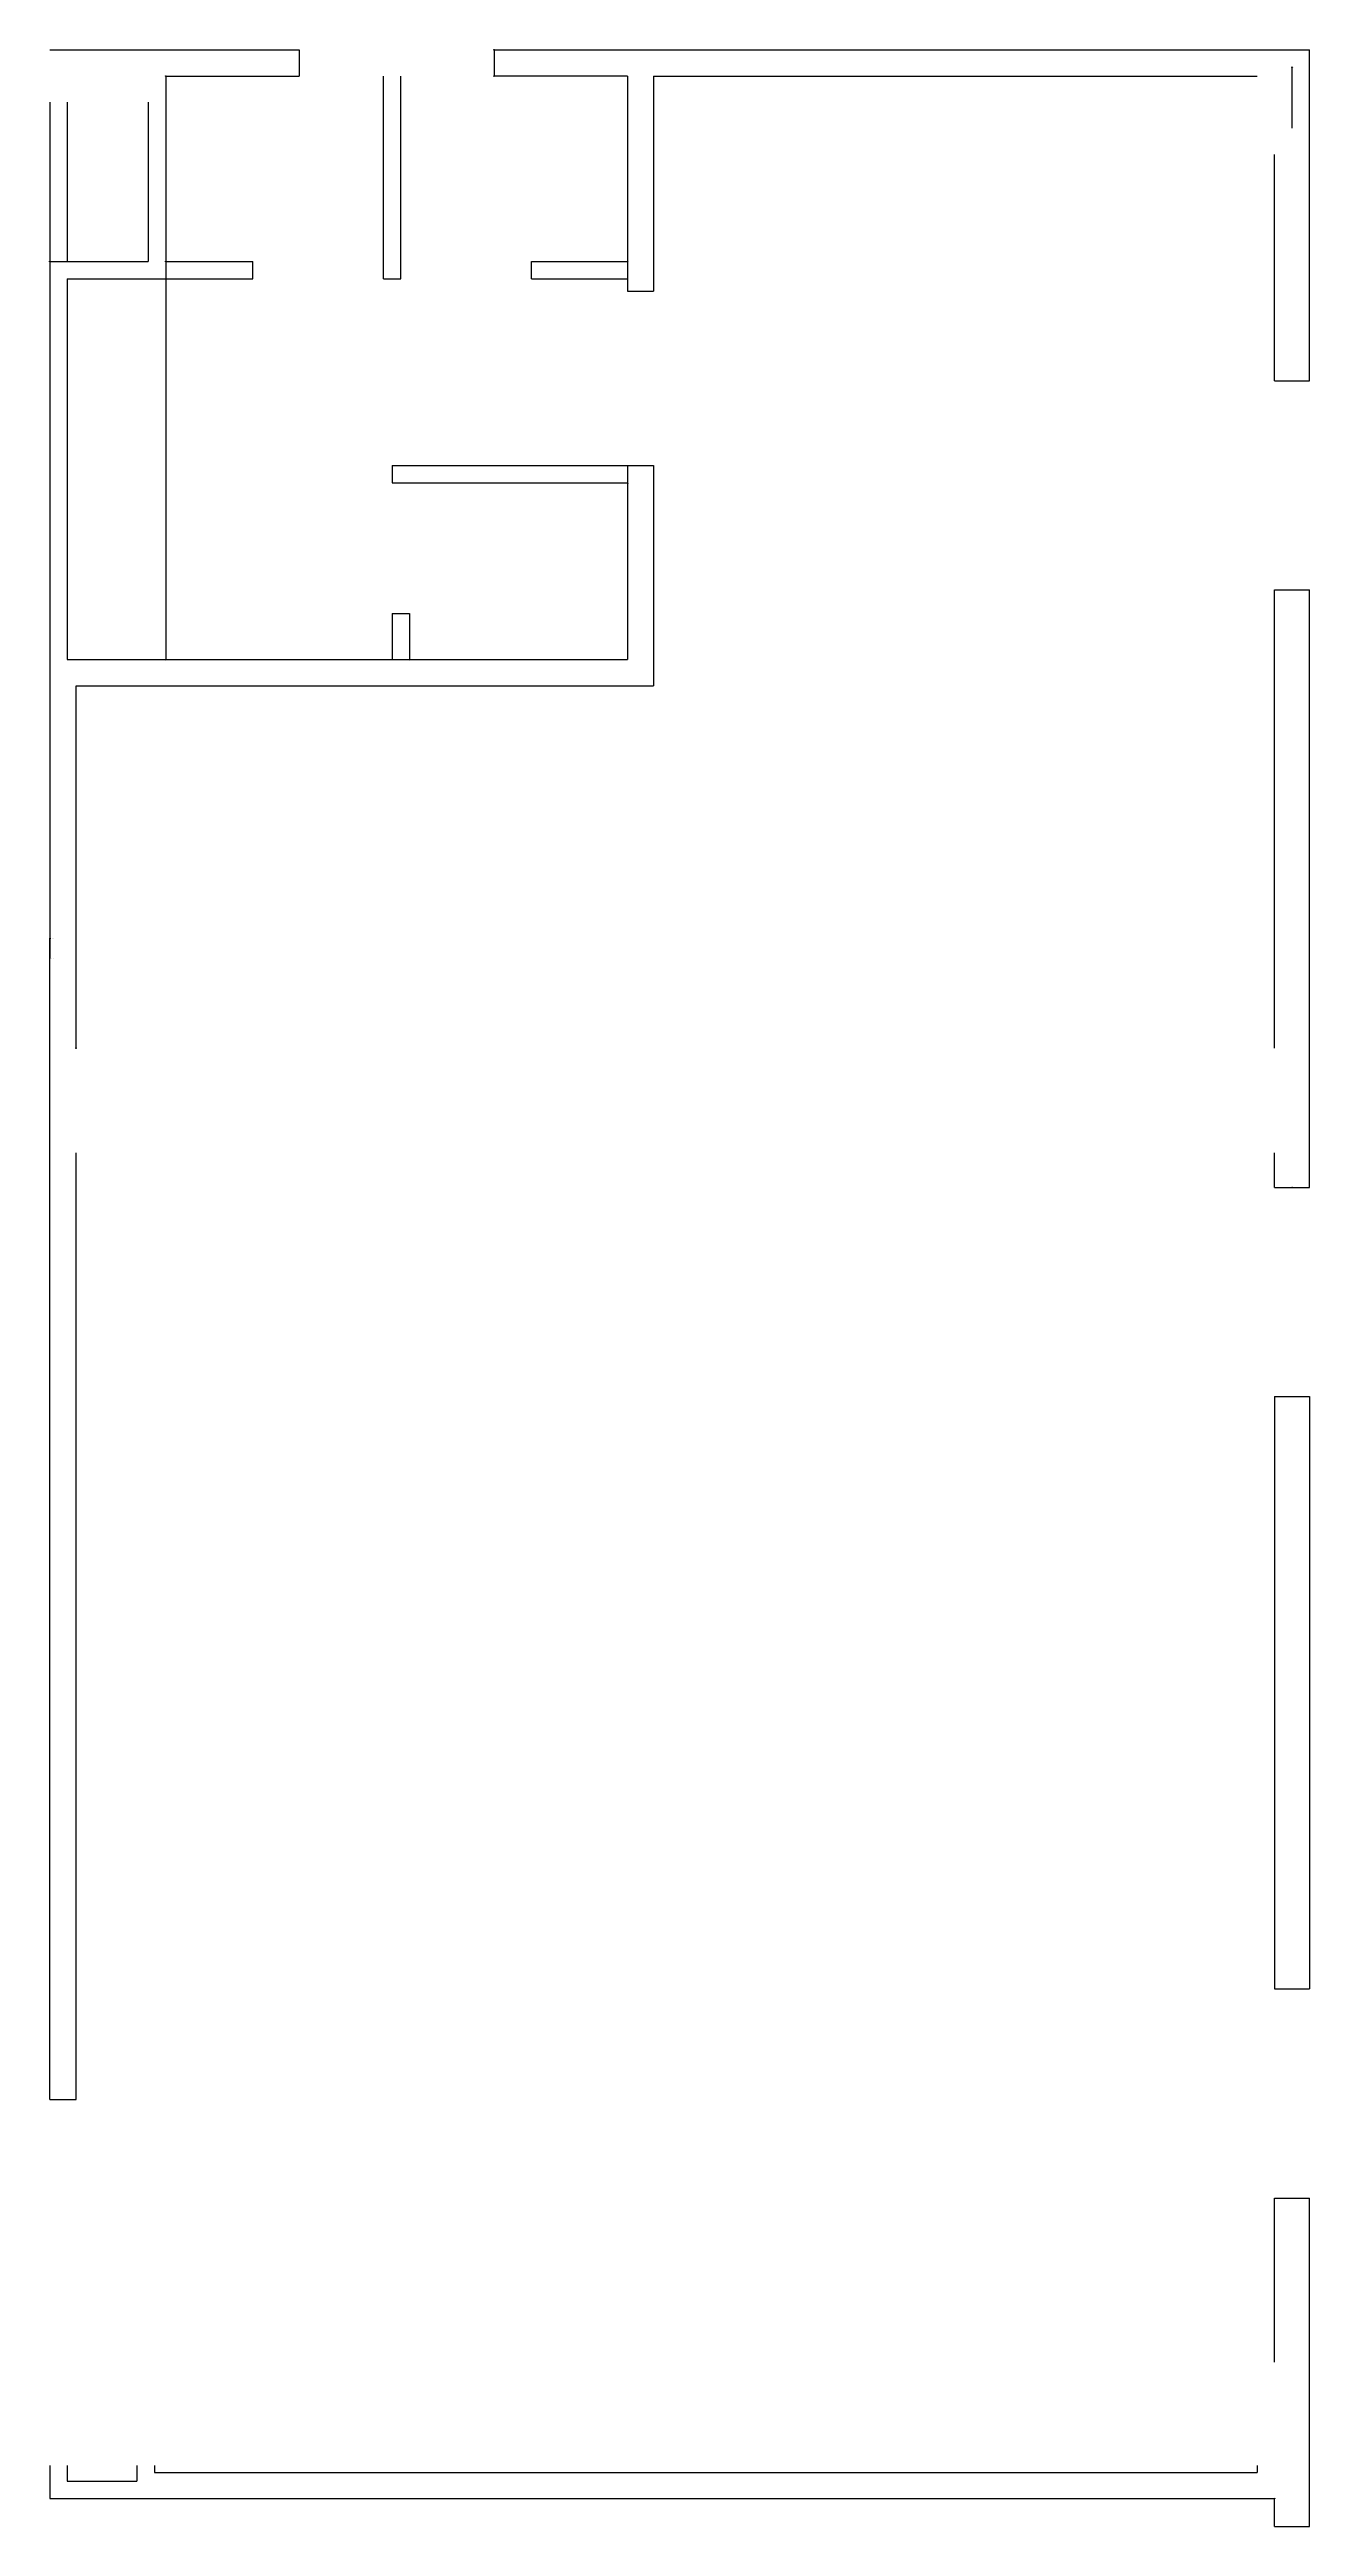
# Model space of a CAD drawing. Header units: metres. Extents: x 7978 to 27140, y 8160 to 45277.
# Drawn here: x 17308 to 24540, y 31060 to 45277 of the extents above; entities that cross this region are included whole.
import ezdxf

# ---------------------------------------------------------------- set-up
doc = ezdxf.new("R2010")
doc.units = ezdxf.units.M
doc.layers.add('WALL', color=7, linetype='Continuous')

msp = doc.modelspace()

# ---------------------------------------------------------------- linework, layer by layer
at = {"layer": 'debug', "color": 4}
for centre in [(17910, 45275), (19975, 45275), (17310, 40175), (17310, 40175), (17310, 40060), (24440, 37545), (24440, 37545)]:
    msp.add_circle(centre, 1, dxfattribs=at)
at = {"layer": 'debug', "color": 2}
for centre in [(19860, 45275), (17975, 45125), (19860, 45125), (24440, 45175), (24440, 45175), (17310, 44060), (17410, 44060), (17975, 44060), (20625, 44060), (20625, 42790), (17975, 41775), (19375, 41775), (17460, 39545), (17460, 39545), (24440, 38745), (24340, 31220)]:
    msp.add_circle(centre, 2, dxfattribs=at)
at = {"layer": 'WALL'}
for p, q in [((17310, 45275), (18740, 45275)), ((17910, 45275), (18740, 45275)), ((18740, 45275), (18740, 45125)), ((19860, 45275), (24540, 45275)), ((19860, 45275), (19860, 45125)), ((19860, 45275), (19975, 45275)), ((24540, 43375), (24540, 45275)), ((17975, 45125), (17975, 43960)), ((17975, 45125), (18740, 45125)), ((19225, 43960), (19225, 45125)), ((19325, 43960), (19325, 45125)), ((20625, 45125), (19860, 45125)), ((20625, 45125), (20625, 43890)), ((20775, 45125), (24240, 45125)), ((20775, 45125), (20775, 43890)), ((24440, 44825), (24440, 45175)), ((17310, 44975), (17310, 44060)), ((17410, 44975), (17410, 44060)), ((17875, 44975), (17875, 44060)), ((24340, 43375), (24340, 44675)), ((17310, 44060), (17310, 40060)), ((17310, 44060), (17875, 44060)), ((17410, 43960), (17410, 41775)), ((17410, 43960), (17975, 43960)), ((17975, 44060), (18475, 44060)), ((17975, 43960), (17975, 41775)), ((17975, 43960), (18475, 43960)), ((18475, 43960), (18475, 44060)), ((19225, 43960), (19325, 43960)), ((20075, 44060), (20625, 44060)), ((20075, 43960), (20075, 44060)), ((20075, 43960), (20625, 43960)), ((20625, 43890), (20775, 43890)), ((24340, 43375), (24540, 43375)), ((24340, 43375), (24540, 43375)), ((19275, 42890), (19275, 42790)), ((19275, 42890), (20625, 42890)), ((20625, 42890), (20775, 42890)), ((20625, 42890), (20625, 41775)), ((20775, 42890), (20775, 41625)), ((19275, 42790), (20625, 42790)), ((24340, 39545), (24340, 42175)), ((24340, 42175), (24540, 42175)), ((24440, 42175), (24540, 42175)), ((24440, 42175), (24540, 42175)), ((24440, 42175), (24540, 42175)), ((24540, 38745), (24540, 42175)), ((19275, 42040), (19375, 42040)), ((19275, 42040), (19275, 41775)), ((19375, 42040), (19375, 41775)), ((17410, 41775), (20625, 41775)), ((17460, 41625), (20775, 41625)), ((17460, 39545), (17460, 41625)), ((17310, 33510), (17310, 40175)), ((17460, 33510), (17460, 38945)), ((24340, 38745), (24340, 38945)), ((24340, 38745), (24540, 38745)), ((24440, 38745), (24540, 38745)), ((24440, 38745), (24540, 38745)), ((24440, 38745), (24540, 38745)), ((24340, 37545), (24340, 34145)), ((24340, 37545), (24540, 37545)), ((24440, 37545), (24540, 37545)), ((24540, 37545), (24540, 34145)), ((24340, 34145), (24540, 34145)), ((17310, 33510), (17460, 33510)), ((17310, 33510), (17460, 33510)), ((17310, 33510), (17460, 33510)), ((17310, 33510), (17460, 33510)), ((24340, 32003), (24340, 32945)), ((24340, 32945), (24540, 32945)), ((24440, 32945), (24540, 32945)), ((24440, 32945), (24540, 32945)), ((24440, 32945), (24540, 32945)), ((24540, 31060), (24540, 32945)), ((17310, 31410), (17310, 31220)), ((17410, 31410), (17410, 31320)), ((17410, 31320), (17810, 31320)), ((17810, 31410), (17810, 31320)), ((17910, 31410), (17910, 31370)), ((17910, 31370), (24240, 31370)), ((24240, 31410), (24240, 31370)), ((17310, 31220), (24340, 31220)), ((24340, 31060), (24340, 31220)), ((24340, 31060), (24540, 31060))]:
    msp.add_line(p, q, dxfattribs=at)

# ---------------------------------------------------------------- texts
at = {"layer": 'debug', "char_height": 2.5, "attachment_point": 1}
for s, insert in [('discarded 22', (17910, 45275)), ('debug', (19860, 45275)), ('discarded 23', (19975, 45275)), ('debug', (17975, 45125)), ('debug', (19860, 45125)), ('debug', (24440, 45175)), ('debug', (24440, 45175)), ('debug', (17310, 44060)), ('debug', (17410, 44060)), ('debug', (17975, 44060)), ('debug', (20625, 44060)), ('debug', (20625, 42790)), ('debug', (17975, 41775)), ('debug', (19375, 41775)), ('discarded 25', (17310, 40175)), ('discarded 25', (17310, 40175)), ('discarded 25', (17310, 40060)), ('debug', (17460, 39545)), ('debug', (17460, 39545)), ('debug', (24440, 38745)), ('discarded 49', (24440, 37545)), ('discarded 49', (24440, 37545)), ('debug', (24340, 31220))]:
    msp.add_mtext(s, dxfattribs=dict(at, insert=insert))

doc.saveas('drawing.dxf')
